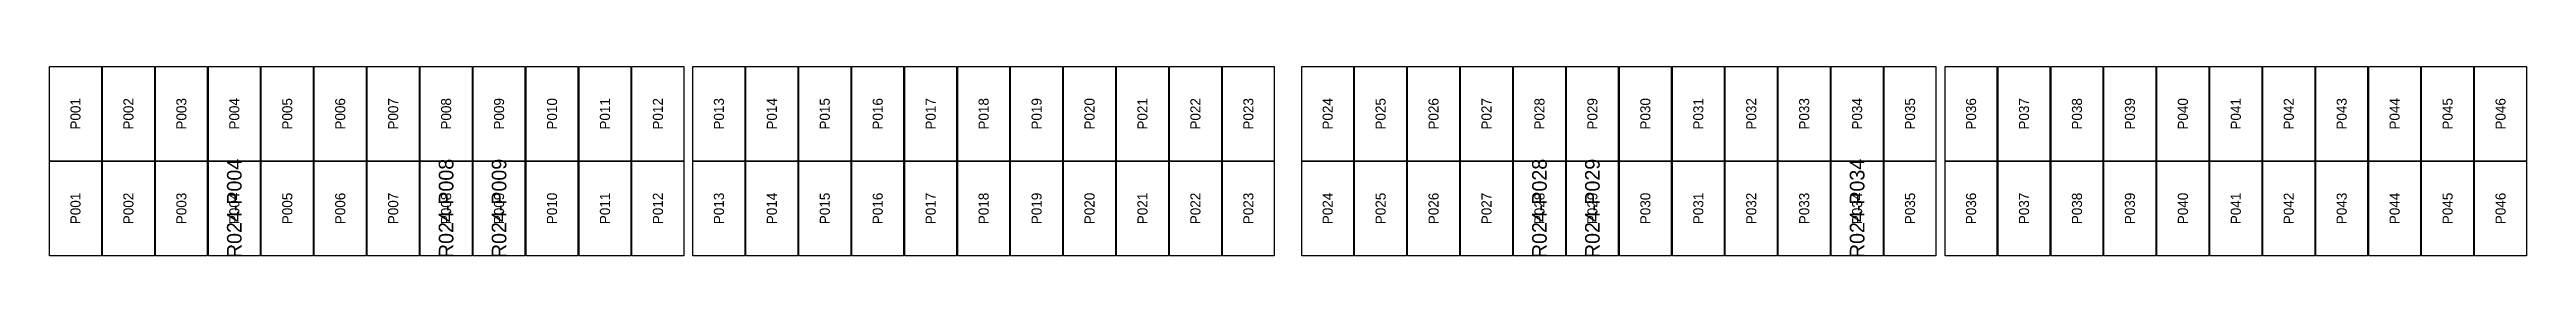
# Model space of a CAD drawing. Extents: x 296295 to 296770, y 651564 to 652121.
# Drawn here: x 296349.5 to 296403.7, y 652027.3 to 652031.4 of the extents above; entities that cross this region are included whole.
import ezdxf
from ezdxf.enums import TextEntityAlignment as Align

# ---------------------------------------------------------------- set-up
doc = ezdxf.new("R2010")
doc.units = 0

msp = doc.modelspace()

# ---------------------------------------------------------------- texts
at = {"layer": 'DEFECT_LABELS'}
for s, p in [('R024-P004', (296353.562, 652028.33)), ('R024-P008', (296358.194, 652028.33)), ('R024-P009', (296359.352, 652028.33)), ('R024-P028', (296382.106, 652028.33)), ('R024-P029', (296383.264, 652028.33)), ('R024-P034', (296389.054, 652028.33))]:
    msp.add_text(s, height=0.32, rotation=90, dxfattribs=at).set_placement(p, align=Align.MIDDLE_CENTER)
at = {"layer": 'PANEL_POSITION'}
for s, p in [('P001', (296350.088, 652030.393)), ('P002', (296351.246, 652030.393)), ('P003', (296352.404, 652030.393)), ('P004', (296353.562, 652030.393)), ('P005', (296354.72, 652030.393)), ('P006', (296355.878, 652030.393)), ('P007', (296357.036, 652030.393)), ('P008', (296358.194, 652030.393)), ('P009', (296359.352, 652030.393)), ('P010', (296360.51, 652030.393)), ('P011', (296361.668, 652030.393)), ('P012', (296362.826, 652030.393)), ('P013', (296364.16, 652030.393)), ('P014', (296365.318, 652030.393)), ('P015', (296366.476, 652030.393)), ('P016', (296367.634, 652030.393)), ('P017', (296368.792, 652030.393)), ('P018', (296369.95, 652030.393)), ('P019', (296371.108, 652030.393)), ('P020', (296372.266, 652030.393)), ('P021', (296373.424, 652030.393)), ('P022', (296374.582, 652030.393)), ('P023', (296375.74, 652030.393)), ('P024', (296377.474, 652030.393)), ('P025', (296378.632, 652030.393)), ('P026', (296379.79, 652030.393)), ('P027', (296380.948, 652030.393)), ('P028', (296382.106, 652030.393)), ('P029', (296383.264, 652030.393)), ('P030', (296384.422, 652030.393)), ('P031', (296385.58, 652030.393)), ('P032', (296386.738, 652030.393)), ('P033', (296387.896, 652030.393)), ('P034', (296389.054, 652030.393)), ('P035', (296390.212, 652030.393)), ('P036', (296391.546, 652030.393)), ('P037', (296392.704, 652030.393)), ('P038', (296393.862, 652030.393)), ('P039', (296395.02, 652030.393)), ('P040', (296396.178, 652030.393)), ('P041', (296397.336, 652030.393)), ('P042', (296398.494, 652030.393)), ('P043', (296399.652, 652030.393)), ('P044', (296400.81, 652030.393)), ('P045', (296401.968, 652030.393)), ('P046', (296403.126, 652030.393)), ('P001', (296350.088, 652028.33)), ('P002', (296351.246, 652028.33)), ('P003', (296352.404, 652028.33)), ('P004', (296353.562, 652028.33)), ('P005', (296354.72, 652028.33)), ('P006', (296355.878, 652028.33)), ('P007', (296357.036, 652028.33)), ('P008', (296358.194, 652028.33)), ('P009', (296359.352, 652028.33)), ('P010', (296360.51, 652028.33)), ('P011', (296361.668, 652028.33)), ('P012', (296362.826, 652028.33)), ('P013', (296364.16, 652028.33)), ('P014', (296365.318, 652028.33)), ('P015', (296366.476, 652028.33)), ('P016', (296367.634, 652028.33)), ('P017', (296368.792, 652028.33)), ('P018', (296369.95, 652028.33)), ('P019', (296371.108, 652028.33)), ('P020', (296372.266, 652028.33)), ('P021', (296373.424, 652028.33)), ('P022', (296374.582, 652028.33)), ('P023', (296375.74, 652028.33)), ('P024', (296377.474, 652028.33)), ('P025', (296378.632, 652028.33)), ('P026', (296379.79, 652028.33)), ('P027', (296380.948, 652028.33)), ('P028', (296382.106, 652028.33)), ('P029', (296383.264, 652028.33)), ('P030', (296384.422, 652028.33)), ('P031', (296385.58, 652028.33)), ('P032', (296386.738, 652028.33)), ('P033', (296387.896, 652028.33)), ('P034', (296389.054, 652028.33)), ('P035', (296390.212, 652028.33)), ('P036', (296391.546, 652028.33)), ('P037', (296392.704, 652028.33)), ('P038', (296393.862, 652028.33)), ('P039', (296395.02, 652028.33)), ('P040', (296396.178, 652028.33)), ('P041', (296397.336, 652028.33)), ('P042', (296398.494, 652028.33)), ('P043', (296399.652, 652028.33)), ('P044', (296400.81, 652028.33)), ('P045', (296401.968, 652028.33)), ('P046', (296403.126, 652028.33))]:
    msp.add_text(s, height=0.22, rotation=90, dxfattribs=at).set_placement(p, align=Align.MIDDLE_CENTER)

# ---------------------------------------------------------------- linework, layer by layer
at = {"layer": 'DEFECTIVE_PANELS'}
for points in [[(296352.995, 652029.362), (296354.129, 652029.362), (296354.129, 652027.299), (296352.995, 652027.299)], [(296357.627, 652029.362), (296358.761, 652029.362), (296358.761, 652027.299), (296357.627, 652027.299)], [(296358.785, 652029.362), (296359.919, 652029.362), (296359.919, 652027.299), (296358.785, 652027.299)], [(296381.539, 652029.362), (296382.673, 652029.362), (296382.673, 652027.299), (296381.539, 652027.299)], [(296382.697, 652029.362), (296383.831, 652029.362), (296383.831, 652027.299), (296382.697, 652027.299)], [(296388.487, 652029.362), (296389.621, 652029.362), (296389.621, 652027.299), (296388.487, 652027.299)]]:
    msp.add_lwpolyline(points, close=True, dxfattribs=at)
at = {"layer": 'PANELS_MASTER'}
for points in [[(296349.521, 652031.425), (296350.655, 652031.425), (296350.655, 652029.362), (296349.521, 652029.362)], [(296350.679, 652031.425), (296351.813, 652031.425), (296351.813, 652029.362), (296350.679, 652029.362)], [(296351.837, 652031.425), (296352.971, 652031.425), (296352.971, 652029.362), (296351.837, 652029.362)], [(296352.995, 652031.425), (296354.129, 652031.425), (296354.129, 652029.362), (296352.995, 652029.362)], [(296354.153, 652031.425), (296355.287, 652031.425), (296355.287, 652029.362), (296354.153, 652029.362)], [(296355.311, 652031.425), (296356.445, 652031.425), (296356.445, 652029.362), (296355.311, 652029.362)], [(296356.469, 652031.425), (296357.603, 652031.425), (296357.603, 652029.362), (296356.469, 652029.362)], [(296357.627, 652031.425), (296358.761, 652031.425), (296358.761, 652029.362), (296357.627, 652029.362)], [(296358.785, 652031.425), (296359.919, 652031.425), (296359.919, 652029.362), (296358.785, 652029.362)], [(296359.943, 652031.425), (296361.077, 652031.425), (296361.077, 652029.362), (296359.943, 652029.362)], [(296361.101, 652031.425), (296362.235, 652031.425), (296362.235, 652029.362), (296361.101, 652029.362)], [(296362.259, 652031.425), (296363.393, 652031.425), (296363.393, 652029.362), (296362.259, 652029.362)], [(296363.593, 652031.425), (296364.727, 652031.425), (296364.727, 652029.362), (296363.593, 652029.362)], [(296364.751, 652031.425), (296365.885, 652031.425), (296365.885, 652029.362), (296364.751, 652029.362)], [(296365.909, 652031.425), (296367.043, 652031.425), (296367.043, 652029.362), (296365.909, 652029.362)], [(296367.067, 652031.425), (296368.201, 652031.425), (296368.201, 652029.362), (296367.067, 652029.362)], [(296368.225, 652031.425), (296369.359, 652031.425), (296369.359, 652029.362), (296368.225, 652029.362)], [(296369.383, 652031.425), (296370.517, 652031.425), (296370.517, 652029.362), (296369.383, 652029.362)], [(296370.541, 652031.425), (296371.675, 652031.425), (296371.675, 652029.362), (296370.541, 652029.362)], [(296371.699, 652031.425), (296372.833, 652031.425), (296372.833, 652029.362), (296371.699, 652029.362)], [(296372.857, 652031.425), (296373.991, 652031.425), (296373.991, 652029.362), (296372.857, 652029.362)], [(296374.015, 652031.425), (296375.149, 652031.425), (296375.149, 652029.362), (296374.015, 652029.362)], [(296375.173, 652031.425), (296376.307, 652031.425), (296376.307, 652029.362), (296375.173, 652029.362)], [(296376.907, 652031.425), (296378.041, 652031.425), (296378.041, 652029.362), (296376.907, 652029.362)], [(296378.065, 652031.425), (296379.199, 652031.425), (296379.199, 652029.362), (296378.065, 652029.362)], [(296379.223, 652031.425), (296380.357, 652031.425), (296380.357, 652029.362), (296379.223, 652029.362)], [(296380.381, 652031.425), (296381.515, 652031.425), (296381.515, 652029.362), (296380.381, 652029.362)], [(296381.539, 652031.425), (296382.673, 652031.425), (296382.673, 652029.362), (296381.539, 652029.362)], [(296382.697, 652031.425), (296383.831, 652031.425), (296383.831, 652029.362), (296382.697, 652029.362)], [(296383.855, 652031.425), (296384.989, 652031.425), (296384.989, 652029.362), (296383.855, 652029.362)], [(296385.013, 652031.425), (296386.147, 652031.425), (296386.147, 652029.362), (296385.013, 652029.362)], [(296386.171, 652031.425), (296387.305, 652031.425), (296387.305, 652029.362), (296386.171, 652029.362)], [(296387.329, 652031.425), (296388.463, 652031.425), (296388.463, 652029.362), (296387.329, 652029.362)], [(296388.487, 652031.425), (296389.621, 652031.425), (296389.621, 652029.362), (296388.487, 652029.362)], [(296389.645, 652031.425), (296390.779, 652031.425), (296390.779, 652029.362), (296389.645, 652029.362)], [(296390.979, 652031.425), (296392.113, 652031.425), (296392.113, 652029.362), (296390.979, 652029.362)], [(296392.137, 652031.425), (296393.271, 652031.425), (296393.271, 652029.362), (296392.137, 652029.362)], [(296393.295, 652031.425), (296394.429, 652031.425), (296394.429, 652029.362), (296393.295, 652029.362)], [(296394.453, 652031.425), (296395.587, 652031.425), (296395.587, 652029.362), (296394.453, 652029.362)], [(296395.611, 652031.425), (296396.745, 652031.425), (296396.745, 652029.362), (296395.611, 652029.362)], [(296396.769, 652031.425), (296397.903, 652031.425), (296397.903, 652029.362), (296396.769, 652029.362)], [(296397.927, 652031.425), (296399.061, 652031.425), (296399.061, 652029.362), (296397.927, 652029.362)], [(296399.085, 652031.425), (296400.219, 652031.425), (296400.219, 652029.362), (296399.085, 652029.362)], [(296400.243, 652031.425), (296401.377, 652031.425), (296401.377, 652029.362), (296400.243, 652029.362)], [(296401.401, 652031.425), (296402.535, 652031.425), (296402.535, 652029.362), (296401.401, 652029.362)], [(296402.559, 652031.425), (296403.693, 652031.425), (296403.693, 652029.362), (296402.559, 652029.362)], [(296349.521, 652029.362), (296350.655, 652029.362), (296350.655, 652027.299), (296349.521, 652027.299)], [(296350.679, 652029.362), (296351.813, 652029.362), (296351.813, 652027.299), (296350.679, 652027.299)], [(296351.837, 652029.362), (296352.971, 652029.362), (296352.971, 652027.299), (296351.837, 652027.299)], [(296354.153, 652029.362), (296355.287, 652029.362), (296355.287, 652027.299), (296354.153, 652027.299)], [(296355.311, 652029.362), (296356.445, 652029.362), (296356.445, 652027.299), (296355.311, 652027.299)], [(296356.469, 652029.362), (296357.603, 652029.362), (296357.603, 652027.299), (296356.469, 652027.299)], [(296359.943, 652029.362), (296361.077, 652029.362), (296361.077, 652027.299), (296359.943, 652027.299)], [(296361.101, 652029.362), (296362.235, 652029.362), (296362.235, 652027.299), (296361.101, 652027.299)], [(296362.259, 652029.362), (296363.393, 652029.362), (296363.393, 652027.299), (296362.259, 652027.299)], [(296363.593, 652029.362), (296364.727, 652029.362), (296364.727, 652027.299), (296363.593, 652027.299)], [(296364.751, 652029.362), (296365.885, 652029.362), (296365.885, 652027.299), (296364.751, 652027.299)], [(296365.909, 652029.362), (296367.043, 652029.362), (296367.043, 652027.299), (296365.909, 652027.299)], [(296367.067, 652029.362), (296368.201, 652029.362), (296368.201, 652027.299), (296367.067, 652027.299)], [(296368.225, 652029.362), (296369.359, 652029.362), (296369.359, 652027.299), (296368.225, 652027.299)], [(296369.383, 652029.362), (296370.517, 652029.362), (296370.517, 652027.299), (296369.383, 652027.299)], [(296370.541, 652029.362), (296371.675, 652029.362), (296371.675, 652027.299), (296370.541, 652027.299)], [(296371.699, 652029.362), (296372.833, 652029.362), (296372.833, 652027.299), (296371.699, 652027.299)], [(296372.857, 652029.362), (296373.991, 652029.362), (296373.991, 652027.299), (296372.857, 652027.299)], [(296374.015, 652029.362), (296375.149, 652029.362), (296375.149, 652027.299), (296374.015, 652027.299)], [(296375.173, 652029.362), (296376.307, 652029.362), (296376.307, 652027.299), (296375.173, 652027.299)], [(296376.907, 652029.362), (296378.041, 652029.362), (296378.041, 652027.299), (296376.907, 652027.299)], [(296378.065, 652029.362), (296379.199, 652029.362), (296379.199, 652027.299), (296378.065, 652027.299)], [(296379.223, 652029.362), (296380.357, 652029.362), (296380.357, 652027.299), (296379.223, 652027.299)], [(296380.381, 652029.362), (296381.515, 652029.362), (296381.515, 652027.299), (296380.381, 652027.299)], [(296383.855, 652029.362), (296384.989, 652029.362), (296384.989, 652027.299), (296383.855, 652027.299)], [(296385.013, 652029.362), (296386.147, 652029.362), (296386.147, 652027.299), (296385.013, 652027.299)], [(296386.171, 652029.362), (296387.305, 652029.362), (296387.305, 652027.299), (296386.171, 652027.299)], [(296387.329, 652029.362), (296388.463, 652029.362), (296388.463, 652027.299), (296387.329, 652027.299)], [(296389.645, 652029.362), (296390.779, 652029.362), (296390.779, 652027.299), (296389.645, 652027.299)], [(296390.979, 652029.362), (296392.113, 652029.362), (296392.113, 652027.299), (296390.979, 652027.299)], [(296392.137, 652029.362), (296393.271, 652029.362), (296393.271, 652027.299), (296392.137, 652027.299)], [(296393.295, 652029.362), (296394.429, 652029.362), (296394.429, 652027.299), (296393.295, 652027.299)], [(296394.453, 652029.362), (296395.587, 652029.362), (296395.587, 652027.299), (296394.453, 652027.299)], [(296395.611, 652029.362), (296396.745, 652029.362), (296396.745, 652027.299), (296395.611, 652027.299)], [(296396.769, 652029.362), (296397.903, 652029.362), (296397.903, 652027.299), (296396.769, 652027.299)], [(296397.927, 652029.362), (296399.061, 652029.362), (296399.061, 652027.299), (296397.927, 652027.299)], [(296399.085, 652029.362), (296400.219, 652029.362), (296400.219, 652027.299), (296399.085, 652027.299)], [(296400.243, 652029.362), (296401.377, 652029.362), (296401.377, 652027.299), (296400.243, 652027.299)], [(296401.401, 652029.362), (296402.535, 652029.362), (296402.535, 652027.299), (296401.401, 652027.299)], [(296402.559, 652029.362), (296403.693, 652029.362), (296403.693, 652027.299), (296402.559, 652027.299)]]:
    msp.add_lwpolyline(points, close=True, dxfattribs=at)

msp.set_redraw_order([(e.dxf.handle, doc.entitydb.next_handle()) for e in msp.query("TEXT MTEXT ATTDEF DIMENSION ARC_DIMENSION")])  # texts and dimensions are drawn at this point

doc.saveas('drawing.dxf')
